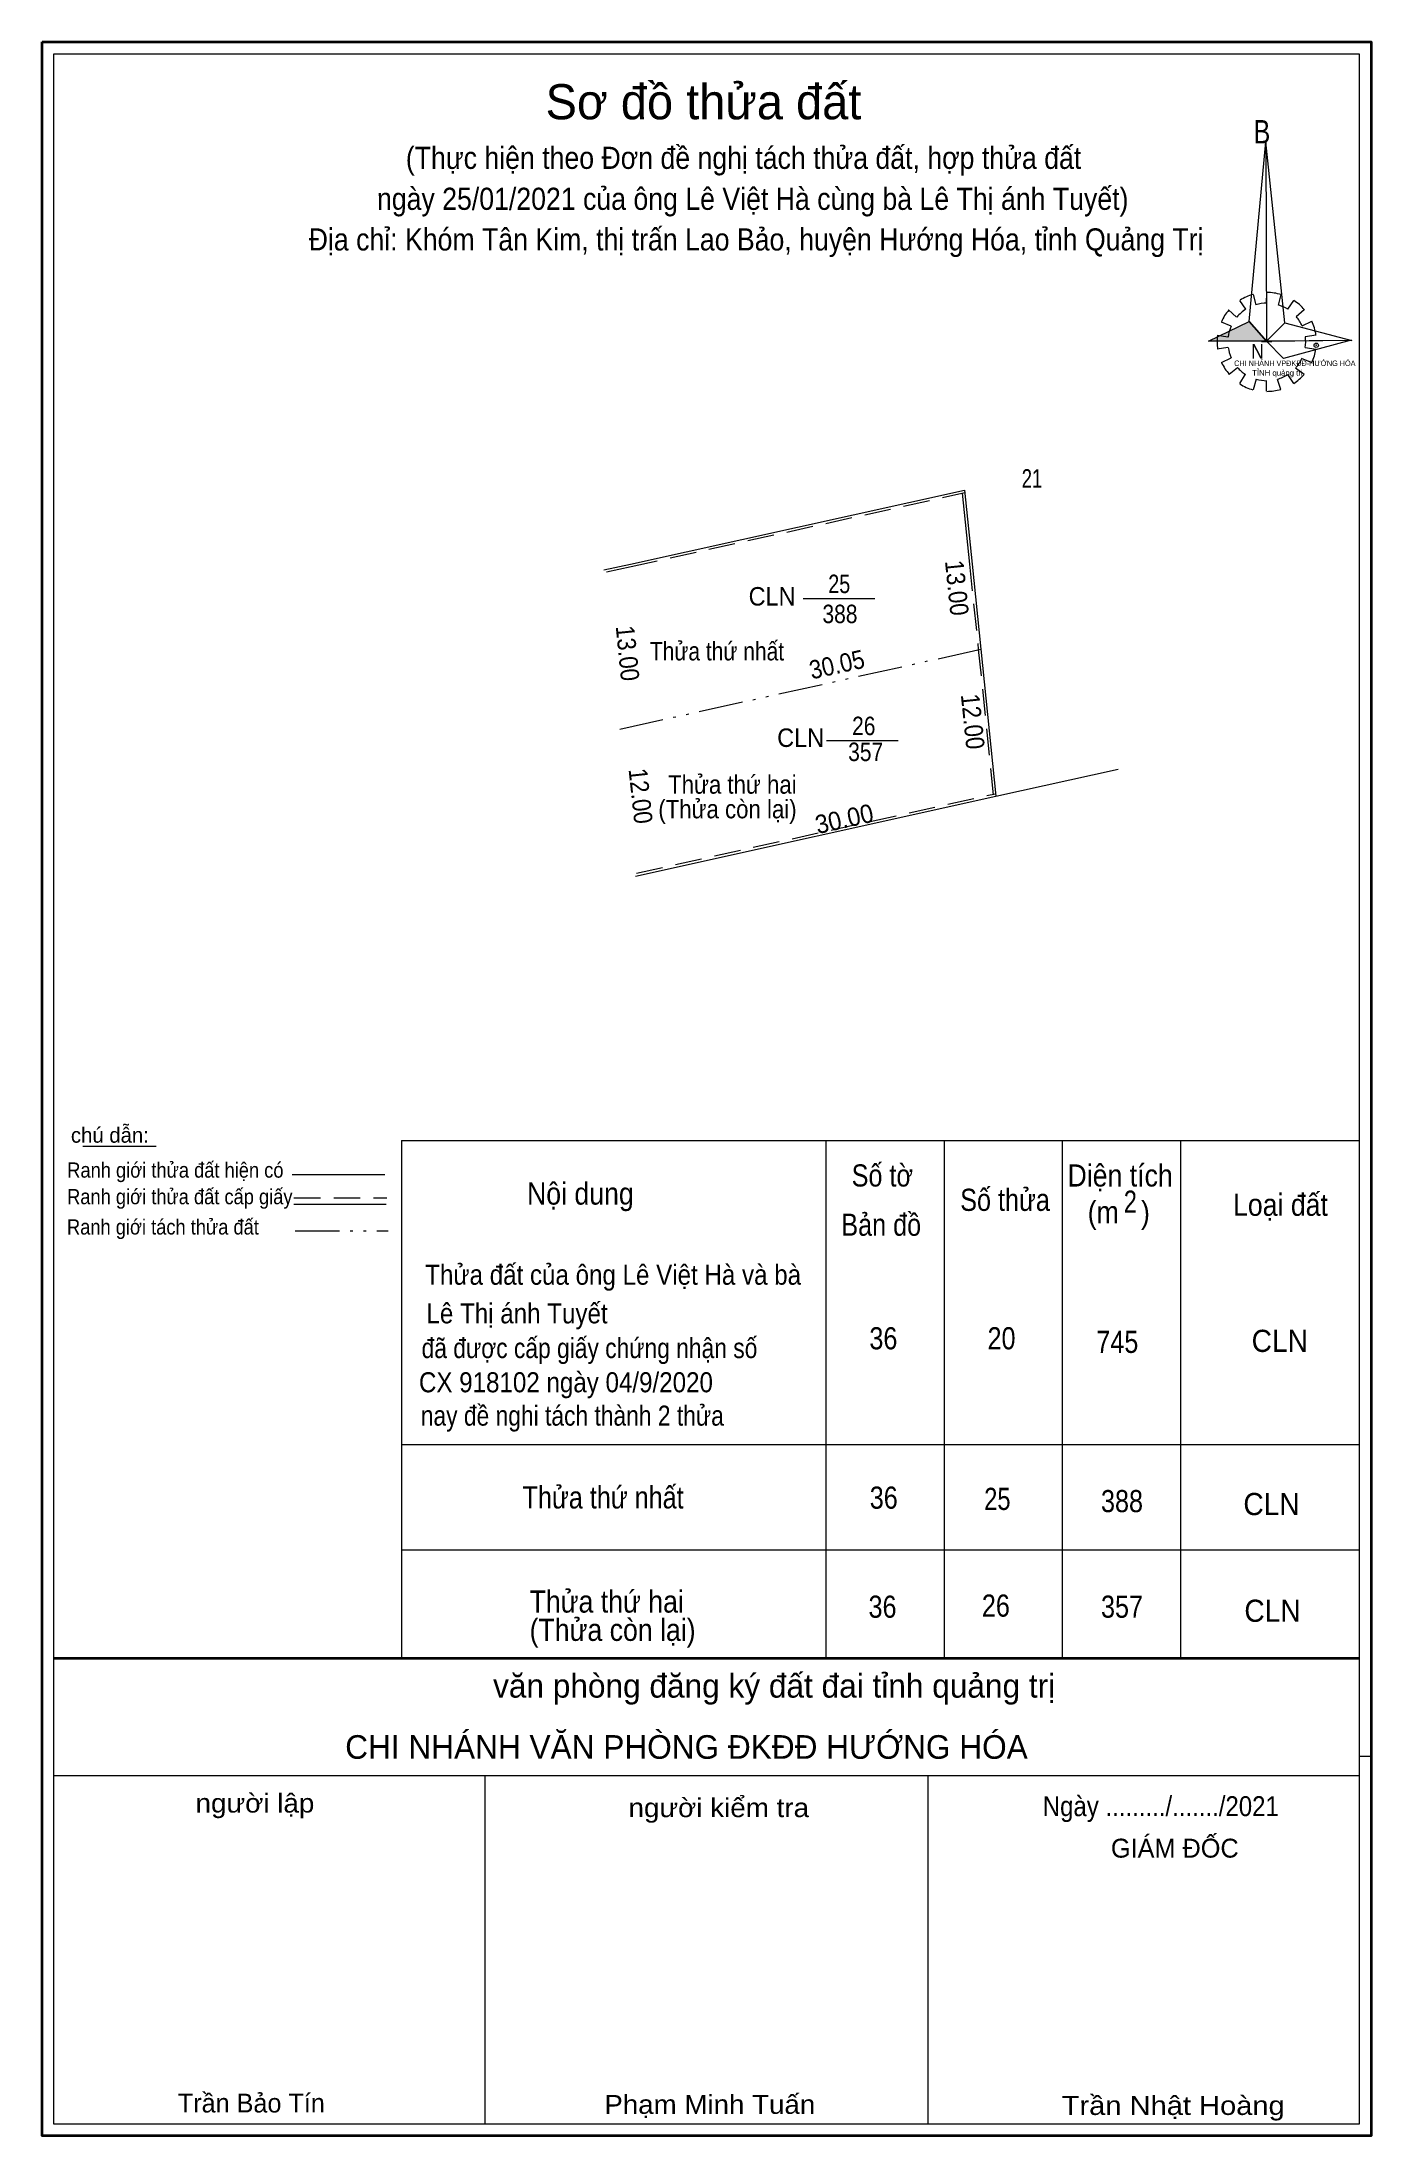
# Model space of a CAD drawing. Header units: metres. Extents: x 534982 to 535781, y 1836621 to 1836902.
# Drawn here: x 534981.7 to 535089.7, y 1836621.3 to 1836791.5 of the extents above; entities that cross this region are included whole.
import ezdxf
from ezdxf.enums import TextEntityAlignment as Align

# ---------------------------------------------------------------- set-up
doc = ezdxf.new("R2010")
doc.units = ezdxf.units.M
doc.header["$LTSCALE"] = 0.72
doc.header["$PDMODE"] = 32
doc.header["$PDSIZE"] = 0.36
doc.linetypes.add('DASH_DOUBLE_DOT', pattern=[9.2, 5, -1.2, 0.3, -1.2, 0.3, -1.2])
doc.linetypes.add('MEDIUM_DASHED', pattern=[4.5, 3, -1.5])
for name, color, linetype, lineweight in [('1', 7, 'Continuous', 13), ('15', 7, 'DASH_DOUBLE_DOT', 13), ('36', 7, 'Continuous', 13), ('63', 7, 'Continuous', 13)]:
    doc.layers.add(name, color=color, linetype=linetype, lineweight=lineweight)

msp = doc.modelspace()

# ---------------------------------------------------------------- texts
at = {"layer": '1'}
msp.add_text('Sơ đồ thửa đất', height=2.856, dxfattribs=at).set_placement((535035.46, 1836785.22), align=Align.CENTER)
for s, height, width, p in [('B', 1.902, 0.8, (535080.16, 1836783.26)), ('CHI NHÁNH VPĐKĐĐ-HƯỚNG HÓA', 0.4498, 0.95, (535078.58, 1836765.17)), ('N', 1.188, 0.9, (535079.96, 1836765.77)), ('TỈNH quảng trị', 0.45, 1.05, (535080.04, 1836764.39)), ('Ranh giới thửa đất hiện có ', 1.234, 0.9, (534983.76, 1836699.22)), ('Số tờ', 1.8, 0.85, (535047.5, 1836698.5)), ('Diện tích', 1.8, 0.9, (535065.04, 1836698.5)), ('Ranh giới thửa đất cấp giấy', 1.234, 0.9, (534983.75, 1836697.06)), ('Nội dung', 1.8, 0.9, (535021.12, 1836697.03)), ('Số thửa', 1.8, 0.85, (535056.32, 1836696.52)), ('2', 1.8, 0.8, (535069.61, 1836696.37)), ('Loại đất', 1.8, 0.9, (535078.49, 1836696.12)), ('Ranh giới tách thửa đất', 1.234, 0.9, (534983.74, 1836694.6)), ('Bản đồ', 1.8, 0.85, (535046.66, 1836694.5)), ('(m   )', 1.8, 0.9, (535066.68, 1836695.52)), ('Thửa đất của ông Lê Việt Hà và bà', 1.63, 0.9, (535012.85, 1836690.52)), ('Lê Thị ánh Tuyết', 1.63, 0.9, (535012.95, 1836687.38)), (' đã được cấp giấy chứng nhận số', 1.63, 0.85, (535012.04, 1836684.56)), ('36', 1.8, 0.85, (535048.94, 1836685.27)), ('20', 1.8, 0.85, (535058.54, 1836685.27)), ('745', 1.8, 0.85, (535067.38, 1836684.98)), ('CLN', 1.8, 0.95, (535080, 1836685.06)), ('CX 918102 ngày 04/9/2020', 1.63, 0.9, (535012.34, 1836681.78)), ('nay đề nghi tách thành 2 thửa', 1.63, 0.85, (535012.49, 1836679.07)), ('Thửa thứ nhất', 1.8, 0.85, (535020.76, 1836672.34)), ('36', 1.8, 0.85, (535048.97, 1836672.32)), ('25', 1.8, 0.8, (535058.27, 1836672.22)), ('388', 1.8, 0.85, (535067.76, 1836672.04)), ('CLN', 1.8, 0.95, (535079.33, 1836671.8)), ('Thửa thứ hai', 1.8, 0.9, (535021.33, 1836663.88)), ('36', 1.8, 0.85, (535048.87, 1836663.46)), ('26', 1.8, 0.85, (535058.08, 1836663.55)), ('357', 1.8, 0.85, (535067.76, 1836663.46)), ('(Thửa còn lại)', 1.8, 0.9, (535021.33, 1836661.58)), ('CLN', 1.8, 0.95, (535079.41, 1836663.13))]:
    msp.add_text(s, height=height, dxfattribs=dict(at, width=width)).set_placement(p)
for s, height, width, p in [('(Thực hiện theo Đơn đề nghị tách thửa đất, hợp thửa đất ', 1.8, 0.9, (535039.015, 1836781.19)), ('ngày 25/01/2021 của ông Lê Việt Hà cùng bà Lê Thị ánh Tuyết)', 1.8, 0.9, (535039.46, 1836777.86)), ('Địa chỉ: Khóm Tân Kim, thị trấn Lao Bảo, huyện Hướng Hóa, tỉnh Quảng Trị', 1.8, 0.9, (535039.735, 1836774.56)), ('357', 1.5, 0.85, (535048.64, 1836733.07)), ('Ngày ........./......./2021', 1.62, 0.9, (535072.62, 1836647.34))]:
    msp.add_text(s, height=height, dxfattribs=dict(at, width=width)).set_placement(p, align=Align.CENTER)
msp.add_text('chú dẫn:', height=1.234, dxfattribs=at).set_placement((534984.06, 1836702.06))
for s, height, p in [('văn phòng đăng ký đất đai tỉnh quảng trị', 1.92, (535064.04, 1836656.97)), ('CHI NHÁNH VĂN PHÒNG ĐKĐĐ HƯỚNG HÓA', 1.92, (535061.81, 1836652)), ('GIÁM ĐỐC', 1.536, (535078.95, 1836643.97)), ('Trần Bảo Tín', 1.53, (535004.69, 1836623.26))]:
    msp.add_text(s, height=height, dxfattribs=at).set_placement(p, align=Align.RIGHT)
for s, height, width, p in [('người lập', 1.536, 1.1, (535003.84, 1836647.63)), ('người kiểm tra', 1.536, 1.1, (535044.04, 1836647.26)), ('Phạm Minh Tuấn', 1.53, 1.1, (535044.54, 1836623.15)), ('Trần Nhật Hoàng', 1.536, 1.15, (535082.69, 1836623.06))]:
    msp.add_text(s, height=height, dxfattribs=dict(at, width=width)).set_placement(p, align=Align.RIGHT)
at = {"layer": '63'}
for s, width, p in [('21', 0.75, (535062.155, 1836755.29)), ('25', 0.8, (535046.49, 1836746.72)), ('388', 0.85, (535046.55, 1836744.28)), ('26', 0.85, (535048.485, 1836735.18))]:
    msp.add_text(s, height=1.5, dxfattribs=dict(at, width=width)).set_placement(p, align=Align.CENTER)
for s, rotation, width, p in [('13.00', 275.873, 0.9, (535055.3107, 1836747.0667)), ('13.00', 275.649, 0.9, (535028.5517, 1836741.7588)), ('30.05', 12.492, 0.9, (535046.4628, 1836740.1913)), ('12.00', 275.882, 0.9, (535056.6011, 1836736.2069)), ('12.00', 276.124, 0.9, (535029.6109, 1836730.155)), ('30.00', 12.494, 0.95, (535047.0628, 1836727.648))]:
    msp.add_text(s, height=1.5, rotation=rotation, dxfattribs=dict(at, width=width)).set_placement(p, align=Align.CENTER)
for s, width, p in [('CLN', 0.95, (535042.94, 1836745.71)), ('Thửa thứ nhất', 0.85, (535042.01, 1836741.25)), ('CLN', 0.95, (535045.26, 1836734.22)), ('Thửa thứ hai', 0.9, (535043.03, 1836730.42)), ('(Thửa còn lại)', 0.9, (535043.03, 1836728.42))]:
    msp.add_text(s, height=1.5, dxfattribs=dict(at, width=width)).set_placement(p, align=Align.RIGHT)

# ---------------------------------------------------------------- hatches: boundary and pattern name
at = {"layer": '1'}
msp.add_hatch(color=256, dxfattribs=at).paths.add_polyline_path([(535076.5, 1836767.19), (535079.8, 1836768.8), (535081.22, 1836767.19)])

# ---------------------------------------------------------------- linework, layer by layer
for p, q in [((535080.12, 1836770.98), (535080.33, 1836770.14)), ((535081.22, 1836770.27), (535081.24, 1836771.15)), ((535082.37, 1836770.98), (535082.16, 1836770.11)), ((535078.13, 1836769.73), (535078.78, 1836769.15)), ((535079.52, 1836769.78), (535079.04, 1836770.49)), ((535082.94, 1836769.78), (535083.42, 1836770.49)), ((535084.28, 1836769.73), (535083.63, 1836769.18)), ((535077.21, 1836767.68), (535078.08, 1836767.54)), ((535078.34, 1836768.42), (535077.55, 1836768.74)), ((535084.1, 1836768.44), (535084.88, 1836768.83)), ((535085.25, 1836767.68), (535084.36, 1836767.54)), ((535078.08, 1836766.67), (535077.21, 1836766.53)), ((535077.55, 1836765.47), (535078.34, 1836765.85)), ((535080.8, 1836767.16), (535081.64, 1836767.16)), ((535084.91, 1836765.44), (535084.04, 1836765.77)), ((535084.36, 1836766.67), (535085.25, 1836766.53)), ((535078.86, 1836765.03), (535078.18, 1836764.48)), ((535079.04, 1836763.74), (535079.49, 1836764.51)), ((535080.38, 1836764.1), (535080.12, 1836763.25)), ((535081.22, 1836763.12), (535081.22, 1836763.96)), ((535082.08, 1836764.1), (535082.34, 1836763.28)), ((535083.42, 1836763.74), (535082.94, 1836764.48)), ((535083.57, 1836765.03), (535084.28, 1836764.51)), ((534985.02, 1836701.78), (534990.98, 1836701.78)), ((535010.92, 1836702.23), (535088.75, 1836702.23)), ((535010.92, 1836702.23), (535010.92, 1836660.17)), ((535045.41, 1836702.23), (535045.41, 1836660.17)), ((535055.01, 1836702.23), (535055.01, 1836660.17)), ((535064.61, 1836702.23), (535064.61, 1836660.17)), ((535074.21, 1836702.23), (535074.21, 1836660.17)), ((535002.05, 1836699.47), (535009.57, 1836699.47)), ((535002.17, 1836697.07), (535009.68, 1836697.07)), ((535010.92, 1836677.54), (535088.75, 1836677.54)), ((535010.92, 1836668.98), (535088.75, 1836668.98)), ((534981.7, 1836659.24), (534981.7, 1836621.34)), ((535088.75, 1836652.22), (535089.71, 1836652.22)), ((534982.67, 1836650.65), (535088.75, 1836650.65)), ((535017.7, 1836650.65), (535017.7, 1836622.31)), ((535053.7, 1836650.65), (535053.7, 1836622.31))]:
    msp.add_line(p, q, dxfattribs=at)
at = {"layer": '1', "linetype": 'MEDIUM_DASHED'}
msp.add_line((535002.17, 1836697.57), (535009.74, 1836697.57), dxfattribs=at)
at = {"layer": '1', "linetype": 'DASH_DOUBLE_DOT'}
msp.add_line((535002.28, 1836694.89), (535009.84, 1836694.89), dxfattribs=at)
at = {"layer": '1', "lineweight": 35}
msp.add_line((534982.67, 1836660.17), (535088.75, 1836660.17), dxfattribs=at)
at = {"layer": '1'}
for points in [[(534981.7, 1836621.34), (534981.7, 1836791.49), (535089.71, 1836791.49), (535089.71, 1836621.34)], [(534981.7, 1836621.34), (534981.7, 1836791.49), (535089.71, 1836791.49), (535089.71, 1836621.34)], [(535088.75, 1836660.17), (535088.75, 1836622.31), (534982.67, 1836622.31), (534982.67, 1836790.55), (535088.75, 1836790.55)], [(535081.16, 1836783.39), (535081.22, 1836767.19), (535079.8, 1836768.8)], [(535081.16, 1836783.39), (535081.22, 1836767.19), (535082.71, 1836768.69)], [(535076.5, 1836767.19), (535079.8, 1836768.8), (535081.22, 1836767.19)], [(535088.13, 1836767.24), (535081.22, 1836767.19), (535082.71, 1836768.69)], [(535088.08, 1836767.27), (535082.58, 1836765.79), (535081.22, 1836767.19)]]:
    msp.add_lwpolyline(points, close=True, dxfattribs=at)
at = {"layer": '1', "lineweight": 35}
msp.add_lwpolyline([(534981.71, 1836791.51), (535089.71, 1836791.51), (535089.71, 1836621.35), (534981.71, 1836621.35)], close=True, dxfattribs=at)
at = {"layer": '1'}
for centre, major_axis, start_param, end_param in [((535081.2303, 1836767.1303), (4.0379, 0), 1.84955988, 2.13900916), ((535081.2303, 1836767.1303), (4.0379, 0), 1.27924208, 1.56332225), ((535081.2303, 1836767.1303), (4.0379, 0), 2.43958176, 2.72400246), ((535081.2303, 1836767.1303), (3.1646, 0), 2.13373541, 2.44496261), ((535081.2303, 1836767.1303), (3.1646, 0), 1.56985589, 1.85611068), ((535081.2303, 1836767.1303), (3.1646, 0), 1.00270906, 1.2755622), ((535081.2303, 1836767.1303), (4.0379, 0), 0.71056237, 0.99687234), ((535081.2303, 1836767.1303), (3.1646, 0), 0.42678376, 0.70646463), ((535081.2303, 1836767.1303), (4.0379, 0), 3.00667928, 3.29139349), ((535081.2303, 1836767.1303), (3.1646, 0), 2.72368549, 3.01515824), ((535081.2303, 1836767.1303), (3.1646, 0), 6.13558388, 6.41618463), ((535081.2303, 1836767.1303), (4.0379, 0), 0.1390515, 0.43393316), ((535081.2303, 1836767.1303), (3.1646, 0), 3.28229955, 3.56105054), ((535081.2303, 1836767.1303), (3.1646, 0), 5.56137327, 5.83951437), ((535081.2303, 1836767.1303), (4.0379, 0), 5.85230288, 6.13839648), ((535081.2303, 1836767.1303), (4.0379, 0), 3.56988637, 3.85691866), ((535081.2303, 1836767.1303), (3.1646, 0), 3.86077574, 4.13258255), ((535081.2303, 1836767.1303), (3.1646, 0), 4.43854677, 4.71314001), ((535081.2303, 1836767.1303), (3.1646, 0), 4.99087134, 5.28933161), ((535081.2303, 1836767.1303), (4.0379, 0), 5.28561416, 5.56798705), ((535081.2072, 1836767.1063), (4.0379, 0), 4.1470906, 4.43659307), ((535081.2303, 1836767.1303), (4.0379, 0), 4.71301008, 4.99761054)]:
    msp.add_ellipse(centre, major_axis=major_axis, ratio=0.995001, start_param=start_param, end_param=end_param, dxfattribs=at)
msp.add_point((535085.25, 1836766.86), dxfattribs=at)
at = {"layer": '15'}
msp.add_line((535028.65, 1836735.66), (535057.99, 1836742.16), dxfattribs=at)
at = {"layer": '36'}
for p, q in [((535056.48, 1836754.84), (535057.08, 1836749.06)), ((535057.99, 1836742.16), (535059.22, 1836730.22))]:
    msp.add_line(p, q, dxfattribs=at)
at = {"layer": '36', "linetype": 'MEDIUM_DASHED'}
for p, q in [((535057.08, 1836749.06), (535057.79, 1836742.14)), ((535057.79, 1836742.14), (535059.02, 1836730.2))]:
    msp.add_line(p, q, dxfattribs=at)
at = {"layer": '36'}
msp.add_lwpolyline([(535056.66, 1836755.09), (535057.28, 1836749.08), (535057.99, 1836742.16)], dxfattribs=at)
at = {"layer": '63'}
for p, q in [((535029.54, 1836749.08), (535056.66, 1836755.09)), ((535027.37, 1836748.6), (535029.54, 1836749.08)), ((535043.55, 1836746.29), (535049.39, 1836746.29)), ((535045.45, 1836734.75), (535051.29, 1836734.75))]:
    msp.add_line(p, q, dxfattribs=at)
at = {"layer": '63', "linetype": 'MEDIUM_DASHED'}
for p, q in [((535029.58, 1836748.88), (535056.7, 1836754.89)), ((535027.59, 1836748.44), (535029.58, 1836748.88)), ((535030.02, 1836723.96), (535059.18, 1836730.42))]:
    msp.add_line(p, q, dxfattribs=at)
at = {"layer": '63'}
msp.add_lwpolyline([(535029.93, 1836723.73), (535059.22, 1836730.22), (535069.15, 1836732.42)], dxfattribs=at)

msp.set_redraw_order([(e.dxf.handle, doc.entitydb.next_handle()) for e in msp.query("TEXT MTEXT ATTDEF DIMENSION ARC_DIMENSION")])  # texts and dimensions are drawn at this point

doc.saveas('drawing.dxf')
